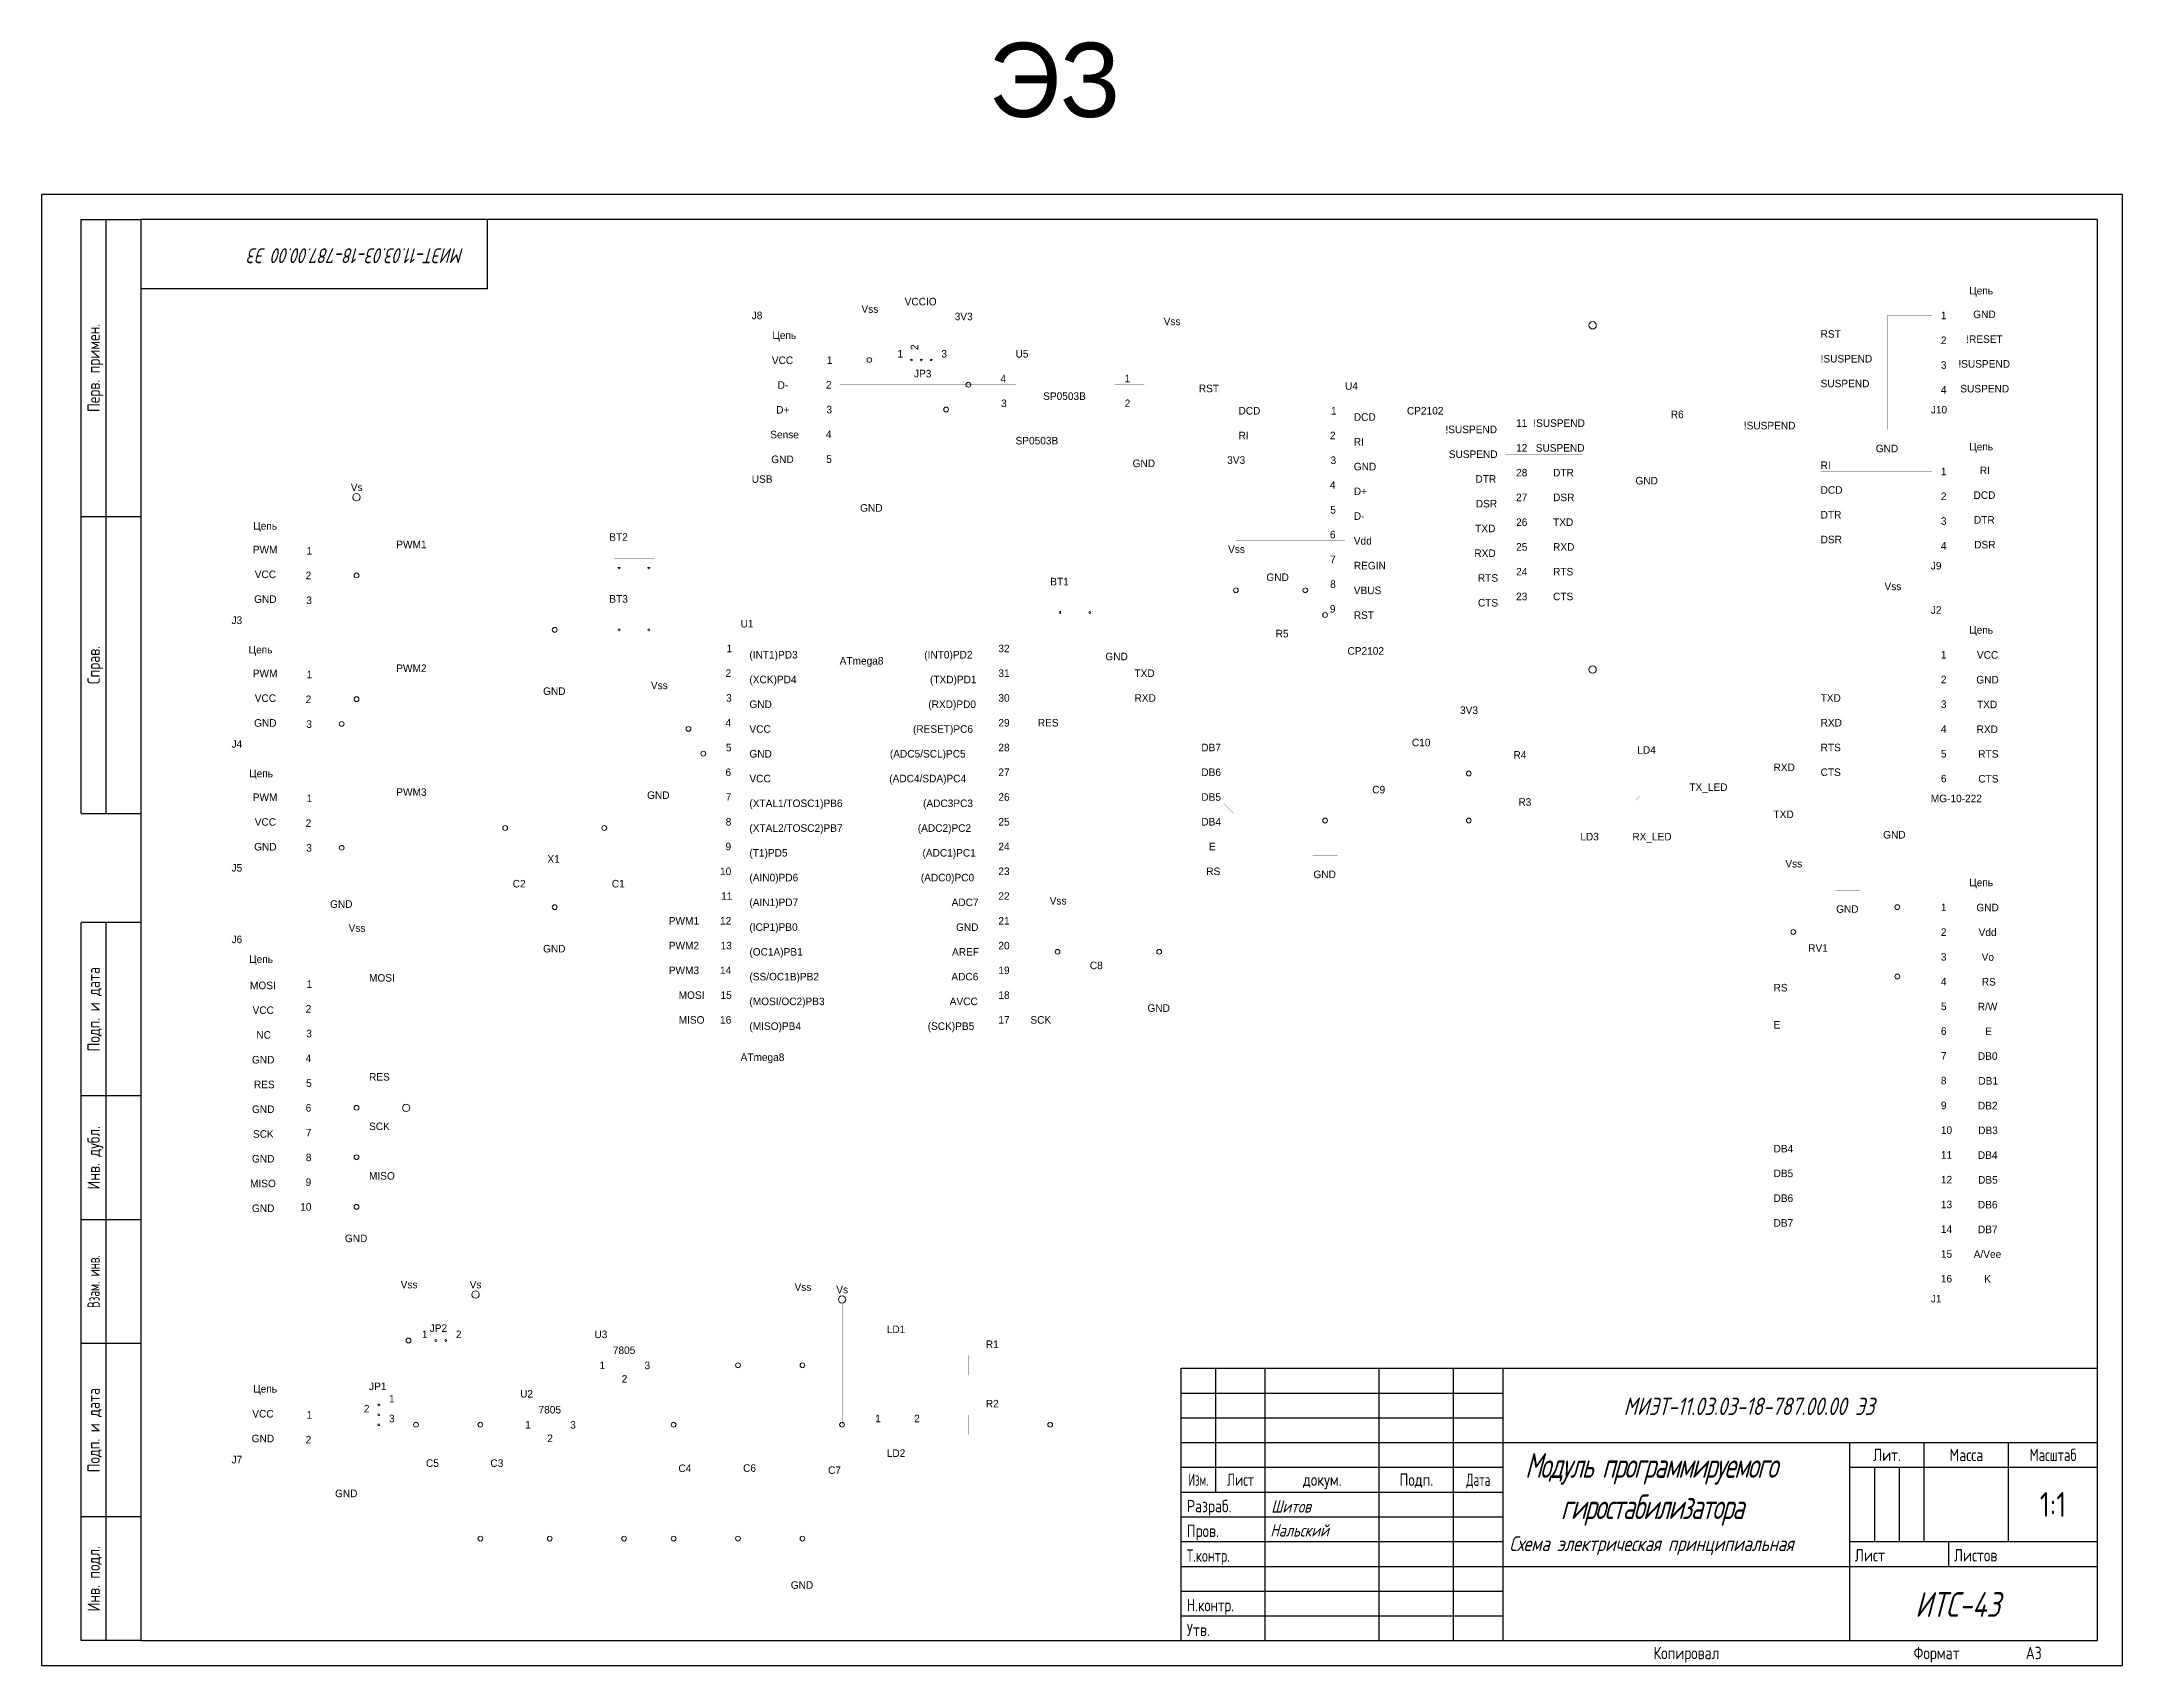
# Model space of a CAD drawing. Header units: millimetres. Extents: x 256 to 1953, y -623 to 369.
# Drawn here: x 523.1 to 943.1, y 40.8 to 368.7 of the extents above; entities that cross this region are included whole.
import ezdxf
from ezdxf.enums import TextEntityAlignment as Align

# ---------------------------------------------------------------- set-up
doc = ezdxf.new("R2010")
doc.units = ezdxf.units.MM
doc.layers.add('текст', color=7, linetype='Continuous', lineweight=30)
doc.styles.add('ГОСТ 2.304', font='cs_gost2304.shx')
doc.styles.add('стиль1', font='romans.shx', dxfattribs={"width": 0.75, "oblique": 15, "height": 3.5})

msp = doc.modelspace()

# ---------------------------------------------------------------- texts
at = {"lineweight": 15}
for s, p in [('Vss', (688.607, 313.927)), ('VCCIO', (697.329, 315.427)), ('Цепь', (912.215, 317.637)), ('J8', (666.461, 312.641)), ('3V3', (707.437, 312.427)), ('Vss', (749.607, 311.427)), ('1', (906.493, 312.617)), ('GND', (913.024, 312.847)), ('Цепь', (670.625, 308.637)), ('RST', (882.215, 308.887)), ('2', (906.493, 307.617)), ('!RESET', (911.609, 307.847)), ('VCC', (670.526, 303.577)), ('1', (681.633, 303.617)), ('1', (695.879, 304.887)), ('JP3', (699.215, 300.887)), ('3', (704.747, 304.887)), ('U5', (719.715, 304.887)), ('!SUSPEND', (882.215, 303.887)), ('3', (906.493, 302.617)), ('!SUSPEND', (910.032, 302.847)), ('D-', (671.683, 298.577)), ('2', (681.422, 298.617)), ('4', (716.667, 299.887)), ('1', (741.747, 299.887)), ('RST', (756.715, 297.887)), ('U4', (786.215, 298.387)), ('SUSPEND', (882.215, 298.887)), ('4', (906.493, 297.617)), ('SUSPEND', (910.413, 297.847)), ('D+', (671.395, 293.577)), ('3', (681.549, 293.617)), ('3', (716.794, 294.887)), ('SP0503B', (725.293, 296.331)), ('2', (741.747, 294.887)), ('DCD', (764.715, 293.387)), ('1', (783.379, 293.387)), ('CP2102', (798.715, 293.387)), ('R6', (851.961, 292.641)), ('J10', (904.461, 293.593)), ('Sense', (670.202, 288.577)), ('4', (681.422, 288.617)), ('RI', (764.715, 288.387)), ('2', (783.167, 288.387)), ('DCD', (787.993, 292.117)), ('!SUSPEND', (806.481, 289.617)), ('11', (820.747, 290.887)), ('!SUSPEND', (824.215, 290.887)), ('!SUSPEND', (866.715, 290.387)), ('SP0503B', (719.715, 287.347)), ('RI', (787.993, 287.117)), ('SUSPEND', (807.159, 284.617)), ('12', (820.747, 285.887)), ('SUSPEND', (824.715, 285.887)), ('GND', (893.344, 285.767)), ('Цепь', (912.215, 286.137)), ('GND', (670.405, 283.577)), ('5', (681.506, 283.617)), ('GND', (743.345, 282.767)), ('3V3', (762.437, 283.427)), ('3', (783.294, 283.387)), ('GND', (787.993, 282.117)), ('28', (820.747, 280.887)), ('DTR', (828.215, 280.887)), ('RI', (882.215, 282.387)), ('1', (906.493, 281.117)), ('RI', (914.346, 281.347)), ('Vs', (585.531, 277.928)), ('USB', (666.461, 279.593)), ('4', (783.167, 278.387)), ('D+', (787.993, 277.117)), ('DTR', (812.535, 279.617)), ('27', (820.747, 275.887)), ('DSR', (828.215, 275.887)), ('GND', (844.845, 279.267)), ('DCD', (882.215, 277.387)), ('2', (906.493, 276.117)), ('DCD', (913.086, 276.347)), ('GND', (688.345, 273.767)), ('5', (783.252, 273.387)), ('D-', (787.993, 272.117)), ('DSR', (812.619, 274.617)), ('DTR', (882.215, 272.387)), ('Цепь', (565.851, 270.138)), ('BT2', (637.716, 267.887)), ('6', (783.167, 268.387)), ('TXD', (812.492, 269.617)), ('26', (820.747, 270.887)), ('TXD', (828.215, 270.887)), ('DSR', (882.215, 267.387)), ('3', (906.493, 271.117)), ('DTR', (913.161, 271.347)), ('PWM', (565.747, 265.348)), ('1', (576.634, 265.118)), ('PWM1', (594.716, 266.387)), ('Vss', (762.607, 265.427)), ('7', (783.209, 263.387)), ('Vdd', (787.993, 267.117)), ('RXD', (812.323, 264.617)), ('25', (820.747, 265.887)), ('RXD', (828.215, 265.887)), ('4', (906.493, 266.117)), ('DSR', (913.225, 266.347)), ('VCC', (566.146, 260.348)), ('2', (576.422, 260.118)), ('BT1', (726.715, 258.887)), ('GND', (770.345, 259.767)), ('REGIN', (787.993, 262.117)), ('RTS', (813.043, 259.617)), ('24', (820.747, 260.887)), ('RTS', (828.215, 260.887)), ('J9', (904.461, 262.093)), ('GND', (566.025, 255.348)), ('3', (576.549, 255.118)), ('BT3', (637.716, 255.387)), ('8', (783.209, 258.387)), ('VBUS', (787.993, 257.117)), ('23', (820.747, 255.887)), ('CTS', (828.215, 255.887)), ('Vss', (895.106, 257.927)), ('J3', (561.462, 251.094)), ('9', (783.167, 253.387)), ('RST', (787.993, 252.117)), ('CTS', (813.043, 254.617)), ('J2', (904.461, 253.141)), ('U1', (664.216, 250.388)), ('R5', (772.215, 248.387)), ('Цепь', (912.215, 249.137)), ('Цепь', (564.906, 245.138)), ('1', (661.38, 245.388)), ('(INT1)PD3', (665.994, 244.118)), ('ATmega8', (684.216, 242.888)), ('(INT0)PD2', (701.285, 244.118)), ('32', (716.248, 245.388)), ('GND', (737.845, 243.767)), ('CP2102', (786.715, 244.887)), ('1', (906.493, 244.117)), ('VCC', (913.765, 244.077)), ('PWM', (565.747, 240.348)), ('1', (576.634, 240.118)), ('PWM2', (594.716, 241.388)), ('Vss', (646.107, 237.928)), ('2', (661.168, 240.388)), ('(XCK)PD4', (665.994, 239.118)), ('(TXD)PD1', (702.441, 239.118)), ('31', (716.248, 240.388)), ('TXD', (743.715, 240.388)), ('2', (906.493, 239.117)), ('GND', (913.644, 239.077)), ('VCC', (566.146, 235.348)), ('2', (576.422, 235.118)), ('GND', (624.345, 236.767)), ('3', (661.295, 235.388)), ('GND', (665.994, 234.118)), ('(RXD)PD0', (702.103, 234.118)), ('30', (716.248, 235.388)), ('RXD', (743.715, 235.388)), ('TXD', (882.215, 235.387)), ('3', (906.493, 234.117)), ('TXD', (913.771, 234.077)), ('GND', (566.025, 230.348)), ('3', (576.549, 230.118)), ('4', (661.168, 230.388)), ('29', (716.248, 230.388)), ('RES', (724.215, 230.388)), ('3V3', (809.437, 232.927)), ('RXD', (882.215, 230.387)), ('J4', (561.462, 226.094)), ('5', (661.253, 225.388)), ('VCC', (665.994, 229.118)), ('(RESET)PC6', (699.01, 229.118)), ('28', (716.248, 225.388)), ('DB7', (757.215, 225.388)), ('C10', (799.715, 226.387)), ('RTS', (882.215, 225.387)), ('4', (906.493, 229.117)), ('RXD', (913.706, 229.077)), ('GND', (665.994, 224.118)), ('(ADC5/SCL)PC5', (694.348, 224.118)), ('R4', (820.215, 223.887)), ('LD4', (845.215, 224.887)), ('RXD', (872.715, 221.387)), ('5', (906.493, 224.117)), ('RTS', (914.041, 224.077)), ('Цепь', (565.025, 220.138)), ('6', (661.168, 220.388)), ('VCC', (665.994, 219.118)), ('(ADC4/SDA)PC4', (694.223, 219.118)), ('27', (716.248, 220.388)), ('DB6', (757.215, 220.388)), ('C9', (791.715, 216.887)), ('TX_LED', (855.715, 217.387)), ('CTS', (882.215, 220.387)), ('6', (906.493, 219.117)), ('CTS', (914.041, 219.077)), ('PWM', (565.747, 215.348)), ('1', (576.634, 215.118)), ('PWM3', (594.716, 216.388)), ('GND', (645.345, 215.768)), ('7', (661.21, 215.388)), ('(XTAL1/TOSC1)PB6', (665.994, 214.118)), ('(ADC3PC3', (701.044, 214.118)), ('26', (716.248, 215.388)), ('DB5', (757.215, 215.388)), ('R3', (821.215, 214.387)), ('MG-10-222', (904.461, 215.093)), ('VCC', (566.146, 210.348)), ('2', (576.422, 210.118)), ('8', (661.21, 210.388)), ('(XTAL2/TOSC2)PB7', (665.994, 209.118)), ('(ADC2)PC2', (699.984, 209.118)), ('25', (716.248, 210.388)), ('DB4', (757.215, 210.388)), ('TXD', (872.715, 211.887)), ('GND', (566.025, 205.348)), ('3', (576.549, 205.118)), ('9', (661.168, 205.388)), ('24', (716.248, 205.388)), ('E', (758.715, 205.388)), ('LD3', (833.715, 207.387)), ('RX_LED', (844.215, 207.387)), ('GND', (894.844, 207.767)), ('J5', (561.462, 201.094)), ('X1', (625.216, 202.887)), ('10', (660.067, 200.388)), ('(T1)PD5', (665.994, 204.118)), ('(ADC1)PC1', (700.937, 204.118)), ('23', (716.248, 200.388)), ('RS', (758.215, 200.388)), ('Vss', (875.106, 201.927)), ('C2', (618.216, 197.887)), ('C1', (638.216, 197.887)), ('(AIN0)PD6', (665.994, 199.118)), ('(ADC0)PC0', (700.593, 199.118)), ('GND', (779.845, 199.767)), ('Цепь', (912.215, 198.137)), ('GND', (581.345, 193.768)), ('11', (660.279, 195.388)), ('(AIN1)PD7', (665.994, 194.118)), ('ADC7', (706.808, 194.118)), ('22', (716.248, 195.388)), ('Vss', (726.607, 194.427)), ('GND', (885.344, 192.767)), ('1', (906.493, 193.117)), ('GND', (913.644, 193.077)), ('Vss', (585.107, 188.927)), ('PWM1', (649.716, 190.388)), ('12', (660.067, 190.388)), ('(ICP1)PB0', (665.994, 189.118)), ('GND', (707.697, 189.118)), ('21', (716.248, 190.388)), ('2', (906.493, 188.117)), ('Vdd', (914.107, 188.077)), ('J6', (561.462, 186.641)), ('GND', (624.345, 184.768)), ('PWM2', (649.716, 185.388)), ('13', (660.194, 185.388)), ('(OC1A)PB1', (665.994, 184.118)), ('AREF', (706.892, 184.118)), ('20', (716.248, 185.388)), ('RV1', (879.715, 184.887)), ('Цепь', (565.025, 182.637)), ('PWM3', (649.716, 180.388)), ('14', (660.067, 180.388)), ('(SS/OC1B)PB2', (665.994, 179.118)), ('ADC6', (706.765, 179.118)), ('19', (716.248, 180.388)), ('C8', (734.715, 181.387)), ('3', (906.493, 183.117)), ('Vo', (914.724, 183.077)), ('MOSI', (565.188, 177.347)), ('1', (576.633, 177.617)), ('MOSI', (589.216, 178.887)), ('MOSI', (651.716, 175.388)), ('15', (660.152, 175.388)), ('18', (716.248, 175.388)), ('RS', (872.715, 176.887)), ('4', (906.493, 178.117)), ('RS', (914.742, 178.077)), ('VCC', (565.706, 172.347)), ('2', (576.422, 172.617)), ('(MOSI/OC2)PB3', (665.994, 174.118)), ('AVCC', (706.427, 174.118)), ('GND', (746.345, 172.767)), ('5', (906.493, 173.117)), ('R/W', (913.928, 173.077)), ('NC', (566.472, 167.347)), ('3', (576.549, 167.617)), ('MISO', (651.716, 170.387)), ('16', (660.067, 170.388)), ('(MISO)PB4', (665.994, 169.118)), ('(SCK)PB5', (701.981, 169.118)), ('17', (716.248, 170.388)), ('SCK', (722.715, 170.388)), ('E', (872.715, 169.387)), ('6', (906.493, 168.117)), ('E', (915.41, 168.077)), ('GND', (565.585, 162.347)), ('4', (576.422, 162.617)), ('ATmega8', (664.216, 162.848)), ('7', (906.493, 163.117)), ('DB0', (913.96, 163.077)), ('RES', (589.216, 158.887)), ('8', (906.493, 158.117)), ('DB1', (914.059, 158.077)), ('RES', (565.982, 157.347)), ('5', (576.506, 157.617)), ('GND', (565.585, 152.347)), ('6', (576.422, 152.617)), ('9', (906.493, 153.117)), ('DB2', (913.968, 153.077)), ('SCK', (565.785, 147.347)), ('7', (576.464, 147.617)), ('SCK', (589.216, 148.887)), ('10', (906.493, 148.117)), ('DB3', (914.013, 148.077)), ('GND', (565.585, 142.347)), ('8', (576.464, 142.617)), ('DB4', (872.715, 144.387)), ('11', (906.493, 143.117)), ('DB4', (913.958, 143.077)), ('MISO', (565.202, 137.347)), ('9', (576.422, 137.617)), ('MISO', (589.216, 138.887)), ('DB5', (872.715, 139.387)), ('12', (906.493, 138.117)), ('DB5', (913.996, 138.077)), ('DB6', (872.715, 134.387)), ('13', (906.493, 133.117)), ('DB6', (913.962, 133.077)), ('GND', (565.585, 132.347)), ('10', (575.321, 132.617)), ('DB7', (872.715, 129.387)), ('GND', (584.345, 126.267)), ('14', (906.493, 128.117)), ('DB7', (913.972, 128.077)), ('15', (906.493, 123.117)), ('A/Vee', (913.124, 123.077)), ('Vss', (595.607, 116.928)), ('Vs', (609.53, 116.928)), ('Vss', (675.107, 116.428)), ('16', (906.493, 118.117)), ('K', (915.248, 118.077)), ('Vs', (683.53, 115.928)), ('J1', (904.461, 114.093)), ('JP2', (601.462, 108.142)), ('LD1', (693.716, 107.888)), ('1', (599.879, 106.888)), ('2', (606.748, 106.888)), ('U3', (634.716, 106.888)), ('7805', (638.43, 103.666)), ('R1', (713.716, 104.888)), ('1', (635.724, 100.618)), ('3', (644.819, 100.618)), ('Цепь', (565.838, 95.888)), ('JP1', (589.216, 96.388)), ('2', (640.208, 97.896)), ('2', (588.168, 91.888)), ('1', (593.248, 93.888)), ('U2', (619.716, 94.888)), ('7805', (623.43, 91.666)), ('R2', (713.716, 92.888)), ('VCC', (565.646, 90.847)), ('1', (576.633, 90.618)), ('3', (593.248, 89.888)), ('1', (620.724, 88.618)), ('3', (629.819, 88.618)), ('1', (691.379, 89.888)), ('2', (699.248, 89.888)), ('GND', (565.525, 85.847)), ('2', (576.422, 85.618)), ('2', (625.208, 85.896)), ('LD2', (693.716, 82.888)), ('J7', (561.462, 81.594)), ('C5', (600.716, 80.888)), ('C3', (613.716, 80.888)), ('C4', (651.673, 79.845)), ('C6', (664.716, 79.888)), ('C7', (681.874, 79.466)), ('GND', (582.345, 74.767)), ('GND', (674.345, 56.267))]:
    msp.add_text(s, height=1.524, dxfattribs=at).set_placement(p)
msp.add_text('2', height=1.524, rotation=90, dxfattribs=at).set_placement((700.081, 306.411))
at = {"insert": (714.298, 368.463), "char_height": 15, "attachment_point": 1}
msp.add_mtext_dynamic_manual_height_columns('ЭЗ', width=72.90888, gutter_width=12.5, heights=[0], dxfattribs=at)
at = {"insert": (608.373, 323.956), "char_height": 3, "attachment_point": 1, "rotation": 180, "style": 'стиль1'}
msp.add_mtext_dynamic_manual_height_columns('МИЭТ-11.03.03-18-787.00.00 ЭЗ', width=79.64381, gutter_width=12.5, heights=[0], dxfattribs=at)
at = {"attachment_point": 1, "style": 'стиль1'}
for s, width, heights, insert, char_height in [('МИЭТ-11.03.03-18-787.00.00 ЭЗ', 79.64381, [0], (842.462, 94.868), 3.5), ('\\pi0.72048;{\\W0.65;\\T0.9;Модуль программируемого \\P\\pi7.9556;гиростабилизатора}', 61.92726, [0], (821.831, 83.667), 5), ('\\pi0.19691;Схема электрическая принципиальная', 68.02404, [0], (819.186, 66.879), 3), ('ИТС-43', 25.93619, [6.625], (901.27, 55.598), 5)]:
    msp.add_mtext_dynamic_manual_height_columns(s, width=width, gutter_width=12.5, heights=heights, dxfattribs=dict(at, insert=insert, char_height=char_height))
at = {"layer": 'текст', "style": 'стиль1', "oblique": 15, "width": 0.75}
for s, p in [('Шитов', (771.32, 71.651)), ('Нальский', (771.126, 66.817))]:
    msp.add_text(s, height=2.5, dxfattribs=at).set_placement(p)

# ---------------------------------------------------------------- blocks, each defined once
blk = doc.blocks.new('ЭЗ')
for p, q in [((532.04, -113), (532.04, 7)), ((532.04, 7), (544.04, 7)), ((537.04, -113), (537.04, 7)), ((544.04, 7), (544.04, -113)), ((544.04, 7), (544.04, -7)), ((614.04, 7), (544.04, 7)), ((614.04, -7), (614.04, 7)), ((614.04, -7), (544.04, -7)), ((532.04, -53), (544.04, -53)), ((532.04, -113), (544.04, -113)), ((532.04, -280), (532.04, -135)), ((544.04, -135), (532.04, -135)), ((537.04, -280), (537.04, -135)), ((544.04, -135), (544.04, -280)), ((544.04, -170), (532.04, -170)), ((544.04, -195), (532.04, -195)), ((544.04, -220), (532.04, -220)), ((754.04, -225), (939.04, -225)), ((754.04, -280), (754.04, -225)), ((761.04, -250), (761.04, -225)), ((771.04, -280), (771.04, -225)), ((794.04, -280), (794.04, -225)), ((809.04, -280), (809.04, -225)), ((819.04, -280), (819.04, -225)), ((939.04, -280), (939.04, -225)), ((754.04, -230), (819.04, -230)), ((754.04, -235), (819.04, -235)), ((754.04, -240), (819.04, -240)), ((819.04, -240), (939.04, -240)), ((889.04, -280), (889.04, -240)), ((904.04, -260), (904.04, -240)), ((921.04, -260), (921.04, -240)), ((754.04, -245), (819.04, -245)), ((889.04, -245), (939.04, -245)), ((894.04, -260), (894.04, -245)), ((899.04, -260), (899.04, -245)), ((754.04, -250), (819.04, -250)), ((544.04, -255), (532.04, -255)), ((754.04, -255), (819.04, -255)), ((754.04, -260), (819.04, -260)), ((889.04, -260), (939.04, -260)), ((909.04, -265), (909.04, -260)), ((754.04, -265), (819.04, -265)), ((819.04, -265), (939.04, -265)), ((754.04, -270), (819.04, -270)), ((754.04, -275), (819.04, -275)), ((544.04, -280), (532.04, -280)), ((754.04, -280), (939.04, -280))]:
    blk.add_line(p, q)
for points in [[(524.04, -285), (944.04, -285), (944.04, 12), (524.04, 12), (524.04, -285)], [(544.04, -280), (939.04, -280), (939.04, 7), (544.04, 7), (544.04, -280)]]:
    blk.add_lwpolyline(points)
at = {"style": 'ГОСТ 2.304'}
for s, p in [('Перв. примен.', (534.54, -23)), ('Справ.', (534.54, -83)), ('Подп. и дата', (534.54, -152.5)), ('Инв. дубл.', (534.54, -182.5)), ('Подп. и дата', (534.54, -237.5)), ('Инв. подл.', (534.54, -267.5))]:
    blk.add_text(s, height=2.5, rotation=90, dxfattribs=at).set_placement(p, align=Align.MIDDLE_CENTER)
at = {"style": 'ГОСТ 2.304', "width": 0.8}
blk.add_text('Взам. инв.', height=2.5, rotation=90, dxfattribs=at).set_placement((534.54, -207.5), align=Align.MIDDLE_CENTER)
at = {"style": 'ГОСТ 2.304'}
for s, height, p in [('Лит.', 2.5, (896.54, -242.5)), ('Масса', 2.5, (912.54, -242.5)), ('докум.', 2.5, (782.54, -247.5)), ('Подп.', 2.5, (801.54, -247.5)), ('1:1', 5, (930.04, -252.5))]:
    blk.add_text(s, height=height, dxfattribs=at).set_placement(p, align=Align.MIDDLE_CENTER)
for s, width, p in [('Масштаб', 0.91954, (930.04, -242.5)), ('Изм.', 0.75, (757.54, -247.5)), ('Лист', 0.9, (766.04, -247.5)), ('Дата', 0.8, (814.04, -247.5))]:
    blk.add_text(s, height=2.5, dxfattribs=dict(at, width=width)).set_placement(p, align=Align.MIDDLE_CENTER)
for s, p in [('Разраб.', (755.2, -254.08)), ('Пров.', (755.2, -259.08)), ('Лист', (890.04, -264)), ('Листов', (910.04, -264)), ('Утв.', (755.2, -279.08)), ('A3', (924.54, -283.75))]:
    blk.add_text(s, height=2.5, dxfattribs=at).set_placement(p)
for s, width, p in [('Т.контр.', 0.9, (755.2, -264.08)), ('Н.контр.', 0.95, (755.2, -274.08))]:
    blk.add_text(s, height=2.5, dxfattribs=dict(at, width=width)).set_placement(p)
for s, p in [('Копировал', (856.04, -283.75)), ('Формат', (906.54, -283.75))]:
    blk.add_text(s, height=2.5, dxfattribs=at).set_placement(p, align=Align.CENTER)

# ---------------------------------------------------------------- linework, layer by layer
at = {"lineweight": 15, "const_width": 0.001}
for points in [[(904.713, 320.879), (922.173, 320.879), (922.173, 295.922), (904.713, 295.922), (904.713, 320.879)], [(909.715, 320.879), (909.715, 295.879)], [(904.715, 315.879), (922.215, 315.879)], [(666.715, 311.877), (684.172, 311.877), (684.172, 281.921), (666.715, 281.921), (666.715, 311.877)], [(679.215, 311.879), (679.215, 281.879)], [(686.715, 304.379), (690.215, 304.379), (690.215, 310.879)], [(690.215, 313.419), (689.453, 311.895)], [(689.453, 311.895), (690.977, 311.895)], [(690.215, 313.419), (690.977, 311.895)], [(690.215, 310.879), (690.215, 311.895)], [(699.445, 314.919), (701.985, 314.919)], [(700.715, 312.379), (700.715, 314.919)], [(700.715, 312.379), (700.715, 307.879), (700.715, 307.879)], [(707.945, 311.919), (710.485, 311.919)], [(709.215, 309.379), (709.215, 311.919)], [(751.215, 310.919), (750.453, 309.395)], [(751.215, 310.919), (751.977, 309.395)], [(836.215, 311.379), (762.715, 311.379), (762.715, 287.879)], [(836.215, 274.879), (836.215, 311.379), (880.215, 311.379), (880.215, 266.379)], [(902.215, 313.379), (895.715, 313.379), (895.715, 292.879)], [(904.715, 313.379), (902.215, 313.379)], [(904.715, 310.879), (922.215, 310.879)], [(684.215, 306.879), (666.715, 306.879)], [(700.715, 304.379), (700.715, 307.879)], [(706.215, 304.379), (709.215, 304.379), (709.215, 309.379)], [(742.215, 294.379), (751.215, 294.379), (751.215, 308.379)], [(750.453, 309.395), (751.977, 309.395)], [(751.215, 308.379), (751.215, 309.395)], [(880.215, 310.379), (882.215, 308.379)], [(902.215, 308.379), (882.215, 308.379), (882.215, 308.379)], [(904.715, 308.379), (902.215, 308.379)], [(684.215, 304.379), (686.715, 304.379)], [(695.215, 304.379), (690.215, 304.379)], [(698.715, 304.379), (695.215, 304.379)], [(697.715, 304.379), (697.715, 305.379), (703.715, 305.379), (703.715, 303.379), (697.715, 303.379), (697.715, 304.379)], [(702.715, 304.379), (706.215, 304.379)], [(719.715, 304.378), (739.671, 304.378), (739.671, 289.42), (719.715, 289.42), (719.715, 304.378)], [(880.215, 305.379), (882.215, 303.379)], [(902.215, 303.379), (882.215, 303.379), (882.215, 303.379)], [(904.715, 303.379), (902.215, 303.379)], [(904.715, 305.879), (922.215, 305.879)], [(684.215, 301.879), (666.715, 301.879)], [(684.215, 299.379), (686.715, 299.379)], [(686.715, 299.379), (710.215, 299.379), (717.215, 299.379), (717.215, 299.379)], [(710.215, 299.379), (710.215, 277.879), (783.715, 277.879)], [(719.715, 299.379), (717.215, 299.379)], [(739.715, 299.379), (742.215, 299.379)], [(742.215, 299.379), (745.715, 299.379), (745.715, 289.879)], [(760.715, 297.379), (762.715, 299.379)], [(880.215, 300.379), (882.215, 298.379)], [(902.215, 298.379), (882.215, 298.379)], [(904.715, 298.379), (902.215, 298.379)], [(904.715, 300.879), (922.215, 300.879)], [(684.215, 296.879), (666.715, 296.879)], [(684.215, 294.379), (686.715, 294.379)], [(717.215, 294.379), (705.715, 294.379), (686.715, 294.379), (686.715, 294.379)], [(705.715, 294.379), (705.715, 272.879), (783.715, 272.879), (783.715, 272.879)], [(719.715, 294.379), (717.215, 294.379)], [(739.715, 294.379), (742.215, 294.379)], [(760.715, 297.379), (760.715, 297.379), (756.715, 297.379), (756.715, 246.379), (782.215, 246.379), (782.215, 252.879)], [(762.715, 294.879), (764.715, 292.879)], [(786.216, 297.877), (818.671, 297.877), (818.671, 247.92), (786.216, 247.92), (786.216, 297.877)], [(684.215, 291.879), (666.715, 291.879)], [(745.715, 289.879), (745.715, 287.339)], [(762.715, 289.879), (764.715, 287.879)], [(764.715, 292.879), (783.715, 292.879), (783.715, 292.879)], [(786.215, 292.879), (783.715, 292.879)], [(818.715, 290.379), (821.215, 290.379)], [(821.215, 290.379), (834.215, 290.379), (834.215, 290.379)], [(834.215, 290.379), (836.215, 292.379)], [(847.215, 286.379), (847.215, 289.879), (849.715, 289.879)], [(852.215, 289.879), (849.715, 289.879)], [(852.215, 287.879), (852.215, 291.879), (862.215, 291.879), (862.215, 287.879), (852.215, 287.879)], [(862.215, 289.879), (864.715, 289.879)], [(864.715, 289.879), (878.215, 289.879)], [(878.215, 289.879), (880.215, 291.879)], [(893.175, 290.339), (898.255, 290.339)], [(895.715, 292.879), (895.715, 290.339)], [(684.215, 286.879), (666.715, 286.879)], [(684.215, 289.379), (686.715, 289.379)], [(743.175, 287.339), (748.255, 287.339)], [(743.937, 286.577), (747.493, 286.577)], [(744.699, 285.815), (746.731, 285.815)], [(783.715, 287.879), (764.715, 287.879), (764.715, 287.879)], [(786.215, 287.879), (783.715, 287.879)], [(834.215, 285.379), (836.215, 287.379)], [(847.215, 286.379), (847.215, 283.839)], [(893.937, 289.577), (897.493, 289.577)], [(894.699, 288.815), (896.731, 288.815)], [(895.461, 288.053), (895.969, 288.053)], [(904.713, 289.378), (922.173, 289.378), (922.173, 264.421), (904.713, 264.421), (904.713, 289.378)], [(909.715, 289.379), (909.715, 264.379)], [(684.215, 284.379), (686.715, 284.379)], [(686.715, 284.379), (690.715, 284.379), (690.715, 280.879)], [(745.461, 285.053), (745.969, 285.053)], [(762.945, 282.919), (765.485, 282.919)], [(764.215, 280.379), (764.215, 282.919)], [(772.715, 266.879), (772.715, 282.879), (772.715, 282.879), (783.715, 282.879)], [(786.215, 282.879), (783.715, 282.879)], [(818.715, 285.379), (821.215, 285.379)], [(821.215, 285.379), (834.215, 285.379), (834.215, 285.379)], [(834.215, 280.379), (836.215, 282.379)], [(844.675, 283.839), (849.755, 283.839)], [(845.437, 283.077), (848.993, 283.077)], [(846.199, 282.315), (848.231, 282.315)], [(846.961, 281.553), (847.469, 281.553)], [(880.215, 283.879), (882.215, 281.879)], [(882.215, 281.879), (902.215, 281.879), (902.215, 281.879)], [(904.715, 281.879), (902.215, 281.879)], [(904.715, 284.379), (922.215, 284.379)], [(688.175, 278.339), (693.255, 278.339)], [(688.937, 277.577), (692.493, 277.577)], [(690.715, 280.879), (690.715, 278.339)], [(764.215, 280.379), (764.215, 267.879), (783.715, 267.879), (783.715, 267.879)], [(786.215, 277.879), (783.715, 277.879)], [(818.715, 280.379), (821.215, 280.379)], [(821.215, 280.379), (834.215, 280.379), (834.215, 280.379)], [(834.215, 275.379), (836.215, 277.379)], [(880.215, 278.879), (882.215, 276.879)], [(904.715, 279.379), (922.215, 279.379)], [(561.716, 273.377), (579.172, 273.377), (579.172, 253.421), (561.716, 253.421), (561.716, 273.377)], [(574.216, 273.38), (574.216, 253.38)], [(586.716, 274.88), (586.716, 275.896)], [(586.716, 274.88), (586.716, 260.88)], [(689.699, 276.815), (691.731, 276.815)], [(690.461, 276.053), (690.969, 276.053)], [(818.715, 275.379), (821.215, 275.379)], [(821.215, 275.379), (834.215, 275.379), (834.215, 275.379)], [(880.215, 273.879), (882.215, 271.879)], [(882.215, 276.879), (882.215, 276.879), (902.215, 276.879)], [(904.715, 276.879), (902.215, 276.879)], [(904.715, 274.379), (922.215, 274.379)], [(786.215, 272.879), (783.715, 272.879)], [(818.715, 270.379), (821.215, 270.379)], [(821.215, 270.379), (834.215, 270.379), (834.215, 270.379)], [(834.215, 270.379), (836.215, 268.379)], [(836.215, 270.879), (836.215, 241.879), (880.215, 241.879), (880.215, 210.879)], [(880.215, 268.879), (882.215, 266.879)], [(882.215, 271.879), (902.215, 271.879), (902.215, 271.879)], [(904.715, 271.879), (902.215, 271.879)], [(904.715, 269.379), (922.215, 269.379)], [(579.216, 268.38), (561.716, 268.38)], [(579.216, 265.88), (581.716, 265.88)], [(601.716, 265.879), (601.715, 265.88), (581.716, 265.88)], [(601.715, 265.88), (603.715, 263.88)], [(643.716, 190.879), (643.716, 173.879), (603.716, 173.879), (603.716, 266.879)], [(640.716, 264.379), (640.716, 266.379), (644.716, 266.379), (644.716, 264.379)], [(764.215, 264.919), (763.453, 263.395)], [(764.215, 264.919), (764.977, 263.395)], [(772.715, 266.879), (772.715, 264.339)], [(786.215, 267.879), (783.715, 267.879)], [(818.715, 265.379), (821.215, 265.379)], [(821.215, 265.379), (834.215, 265.379), (834.215, 265.379)], [(834.215, 265.379), (836.215, 263.379)], [(902.215, 266.879), (882.215, 266.879)], [(904.715, 266.879), (902.215, 266.879)], [(579.216, 263.38), (561.716, 263.38)], [(579.216, 260.88), (581.716, 260.88)], [(581.716, 260.88), (586.716, 260.88), (586.716, 235.88)], [(636.716, 262.379), (626.716, 262.379), (626.716, 249.879), (626.716, 243.879)], [(639.716, 262.379), (636.716, 262.379)], [(638.716, 264.379), (646.716, 264.379)], [(645.716, 262.379), (648.716, 262.379)], [(661.716, 244.88), (655.716, 244.88), (655.716, 262.379), (648.716, 262.379)], [(763.453, 263.395), (764.977, 263.395)], [(764.215, 262.379), (764.215, 263.395)], [(764.215, 262.379), (764.215, 257.879), (764.215, 252.879), (766.215, 252.879)], [(770.175, 264.339), (775.255, 264.339)], [(770.937, 263.577), (774.493, 263.577)], [(771.699, 262.815), (773.731, 262.815)], [(772.461, 262.053), (772.969, 262.053)], [(783.715, 257.879), (778.215, 257.879), (778.215, 262.879), (783.715, 262.879)], [(786.215, 262.879), (783.715, 262.879)], [(579.216, 258.38), (561.716, 258.38)], [(729.715, 255.379), (729.715, 257.379), (733.715, 257.379), (733.715, 255.379)], [(778.215, 257.879), (764.215, 257.879), (764.215, 257.879)], [(786.215, 257.879), (783.715, 257.879)], [(818.715, 260.379), (821.215, 260.379)], [(821.215, 260.379), (834.215, 260.379), (834.215, 260.379)], [(834.215, 260.379), (836.215, 258.379)], [(896.715, 257.419), (895.953, 255.895)], [(896.715, 257.419), (897.477, 255.895)], [(579.216, 255.88), (581.716, 255.88)], [(581.716, 255.88), (583.716, 255.88), (583.716, 230.88), (581.716, 230.88)], [(640.716, 251.879), (640.716, 253.879), (644.716, 253.879), (644.716, 251.879)], [(716.716, 244.88), (720.715, 244.88), (720.715, 244.88), (720.715, 253.379), (725.715, 253.379)], [(728.715, 253.379), (725.715, 253.379)], [(727.715, 255.379), (735.715, 255.379)], [(734.715, 253.379), (737.715, 253.379)], [(737.715, 253.379), (740.215, 253.379), (740.215, 250.879)], [(768.715, 252.879), (766.215, 252.879)], [(768.715, 250.879), (768.715, 254.879), (778.715, 254.879), (778.715, 250.879), (768.715, 250.879)], [(778.715, 252.879), (781.215, 252.879)], [(781.215, 252.879), (782.215, 252.879), (783.715, 252.879), (783.715, 252.879)], [(786.215, 252.879), (783.715, 252.879)], [(818.715, 255.379), (821.215, 255.379)], [(821.215, 255.379), (834.215, 255.379), (834.215, 255.379)], [(834.215, 255.379), (836.215, 253.379)], [(895.953, 255.895), (897.477, 255.895)], [(896.715, 254.879), (896.715, 255.895)], [(896.715, 254.879), (896.715, 244.879), (902.215, 244.879), (902.215, 244.879)], [(904.713, 252.379), (922.173, 252.379), (922.173, 217.419), (904.713, 217.419), (904.713, 252.379)], [(909.715, 252.379), (909.715, 217.379)], [(561.716, 248.378), (579.172, 248.378), (579.172, 228.422), (561.716, 228.422), (561.716, 248.378)], [(574.216, 248.38), (574.216, 228.38)], [(636.716, 249.879), (626.716, 249.879)], [(639.716, 249.879), (636.716, 249.879)], [(638.716, 251.879), (646.716, 251.879)], [(645.716, 249.879), (648.716, 249.879)], [(661.716, 239.88), (653.216, 239.88), (653.216, 249.879), (648.716, 249.879)], [(664.215, 249.878), (714.172, 249.878), (714.172, 164.92), (664.215, 164.92), (664.215, 249.878)], [(737.675, 248.339), (742.755, 248.339)], [(740.215, 250.879), (740.215, 248.339)], [(626.716, 243.879), (626.716, 241.339)], [(664.216, 244.88), (661.716, 244.88)], [(714.216, 244.88), (716.716, 244.88)], [(738.437, 247.577), (741.993, 247.577)], [(739.199, 246.815), (741.231, 246.815)], [(739.961, 246.053), (740.469, 246.053)], [(904.715, 244.879), (902.215, 244.879)], [(904.715, 247.379), (922.215, 247.379)], [(579.216, 243.38), (561.716, 243.38)], [(579.216, 240.88), (581.716, 240.88)], [(581.716, 240.88), (601.715, 240.88), (601.716, 240.879)], [(601.716, 240.879), (603.716, 238.879)], [(624.176, 241.339), (629.256, 241.339)], [(624.938, 240.577), (628.494, 240.577)], [(625.7, 239.815), (627.732, 239.815)], [(664.216, 239.88), (661.716, 239.88)], [(714.216, 239.88), (716.716, 239.88)], [(716.716, 239.88), (749.215, 239.88), (749.215, 239.879)], [(749.215, 239.879), (751.215, 241.879)], [(836.215, 241.879), (751.215, 241.879), (751.215, 233.879)], [(897.215, 214.879), (897.215, 239.879), (902.215, 239.879)], [(904.715, 239.879), (902.215, 239.879)], [(904.715, 242.379), (922.215, 242.379)], [(579.216, 238.38), (561.716, 238.38)], [(579.216, 235.88), (581.716, 235.88)], [(581.716, 210.88), (586.716, 210.88), (586.716, 235.88), (581.716, 235.88)], [(626.462, 239.053), (626.97, 239.053)], [(647.716, 237.42), (646.954, 235.896)], [(646.954, 235.896), (648.478, 235.896)], [(647.716, 237.42), (648.478, 235.896)], [(647.716, 234.88), (647.716, 235.896)], [(749.215, 234.879), (751.215, 236.879)], [(880.215, 236.879), (882.215, 234.879)], [(904.715, 237.379), (922.215, 237.379)], [(579.216, 233.38), (561.716, 233.38)], [(647.716, 234.88), (647.716, 229.88), (653.716, 229.88)], [(661.716, 234.88), (656.716, 234.88), (656.716, 224.88), (661.716, 224.88)], [(664.216, 234.88), (661.716, 234.88)], [(714.216, 234.88), (716.716, 234.88)], [(716.716, 234.88), (749.215, 234.88), (749.215, 234.879)], [(809.945, 232.419), (812.485, 232.419)], [(811.215, 229.879), (811.215, 232.419)], [(880.215, 231.879), (882.215, 229.879)], [(882.215, 234.879), (882.215, 234.879), (902.215, 234.879)], [(904.715, 234.879), (902.215, 234.879)], [(904.715, 232.379), (922.215, 232.379)], [(579.216, 230.88), (581.716, 230.88)], [(581.716, 205.88), (583.716, 205.88), (583.716, 230.88)], [(661.716, 219.88), (653.716, 219.88), (653.716, 229.88), (661.716, 229.88)], [(664.216, 229.88), (661.716, 229.88)], [(714.216, 229.88), (716.716, 229.88)], [(732.215, 155.379), (732.215, 155.379), (732.215, 229.879), (732.215, 229.88), (716.716, 229.88)], [(811.215, 229.879), (811.215, 220.879), (811.215, 211.379)], [(853.715, 224.879), (855.715, 226.879), (855.715, 225.879)], [(855.715, 226.879), (854.715, 226.879), (855.715, 225.879)], [(880.215, 226.879), (882.215, 224.879)], [(902.215, 229.879), (882.215, 229.879), (882.215, 229.879)], [(904.715, 229.879), (902.215, 229.879)], [(904.715, 227.379), (922.215, 227.379)], [(561.716, 223.378), (579.172, 223.378), (579.172, 203.422), (561.716, 203.422), (561.716, 223.378)], [(574.216, 223.38), (574.216, 203.38)], [(647.716, 222.88), (647.716, 224.88), (656.716, 224.88)], [(647.716, 222.88), (647.716, 220.34)], [(664.216, 224.88), (661.716, 224.88)], [(714.216, 224.88), (716.716, 224.88)], [(761.715, 224.879), (761.715, 224.88), (716.716, 224.88)], [(761.715, 224.879), (763.715, 222.879)], [(800.715, 216.879), (800.715, 224.879)], [(802.215, 224.879), (802.215, 216.879)], [(804.215, 222.879), (806.215, 222.879)], [(805.215, 223.879), (805.215, 221.879)], [(818.715, 218.879), (818.715, 222.879), (828.715, 222.879), (828.715, 218.879), (818.715, 218.879)], [(851.215, 223.879), (851.215, 217.879), (854.215, 220.879), (851.215, 223.879)], [(854.215, 223.879), (854.215, 217.879)], [(855.715, 223.879), (857.715, 225.879), (856.715, 225.879)], [(857.715, 225.879), (857.715, 224.879), (856.715, 225.879)], [(878.215, 220.879), (880.215, 222.879)], [(882.215, 224.879), (902.215, 224.879), (902.215, 224.879)], [(904.715, 224.879), (902.215, 224.879)], [(645.176, 220.34), (650.256, 220.34)], [(645.938, 219.578), (649.494, 219.578)], [(646.7, 218.816), (648.732, 218.816)], [(664.216, 219.88), (661.716, 219.88)], [(714.216, 219.88), (716.716, 219.88)], [(716.716, 219.88), (761.715, 219.88), (761.715, 219.879)], [(761.715, 219.879), (763.715, 217.879)], [(789.215, 211.379), (782.215, 211.379), (782.215, 220.879), (797.715, 220.879)], [(800.715, 220.879), (797.715, 220.879)], [(800.715, 220.879), (800.215, 220.879)], [(802.215, 220.879), (805.215, 220.879)], [(805.215, 220.879), (811.215, 220.879)], [(816.215, 220.879), (811.215, 220.879)], [(818.715, 220.879), (816.215, 220.879)], [(828.715, 220.879), (831.215, 220.879)], [(831.215, 220.879), (848.715, 220.879)], [(851.215, 220.879), (848.715, 220.879)], [(854.215, 220.879), (856.715, 220.879)], [(878.215, 220.879), (878.215, 220.879), (857.215, 220.879), (857.215, 220.879), (856.715, 220.879)], [(880.215, 221.879), (882.215, 219.879)], [(882.215, 219.879), (902.215, 219.879)], [(904.715, 219.879), (902.215, 219.879)], [(904.715, 222.379), (922.215, 222.379)], [(579.216, 218.38), (561.716, 218.38)], [(579.216, 215.88), (581.716, 215.88)], [(581.716, 215.88), (595.716, 215.88), (595.716, 215.88), (601.715, 215.88), (601.716, 215.879)], [(601.715, 215.88), (603.715, 213.88)], [(661.716, 214.88), (616.716, 214.88), (616.716, 209.88), (621.216, 209.88)], [(647.462, 218.054), (647.97, 218.054)], [(664.216, 214.88), (661.716, 214.88)], [(714.216, 214.88), (716.716, 214.88)], [(716.716, 214.88), (761.715, 214.88), (761.715, 214.879)], [(761.715, 214.879), (763.715, 212.879)], [(792.215, 215.379), (792.215, 207.379)], [(793.715, 207.379), (793.715, 215.379)], [(839.215, 214.379), (839.215, 208.379), (842.215, 211.379), (839.215, 214.379)], [(841.715, 215.379), (843.715, 217.379), (843.715, 216.379)], [(842.215, 214.379), (842.215, 208.379)], [(843.715, 217.379), (842.715, 217.379), (843.715, 216.379)], [(843.715, 214.379), (845.715, 216.379), (844.715, 216.379)], [(845.715, 216.379), (845.715, 215.379), (844.715, 216.379)], [(897.215, 214.879), (897.215, 212.339)], [(579.216, 213.38), (561.716, 213.38)], [(579.216, 210.88), (581.716, 210.88)], [(623.716, 209.88), (623.716, 212.88), (623.716, 206.88)], [(624.716, 213.88), (624.716, 205.88), (628.216, 205.88), (628.216, 213.88), (624.716, 213.88)], [(629.216, 212.88), (629.216, 206.88)], [(782.215, 206.879), (782.215, 211.379)], [(792.215, 211.379), (789.215, 211.379)], [(793.715, 211.379), (796.715, 211.379)], [(793.715, 211.379), (794.215, 211.379)], [(796.715, 211.379), (811.215, 211.379), (816.215, 211.379)], [(818.715, 211.379), (816.215, 211.379)], [(818.715, 209.379), (818.715, 213.379), (828.715, 213.379), (828.715, 209.379), (818.715, 209.379)], [(828.715, 211.379), (831.215, 211.379)], [(831.215, 211.379), (836.715, 211.379)], [(839.215, 211.379), (836.715, 211.379)], [(842.215, 211.379), (844.715, 211.379)], [(844.715, 211.379), (878.215, 211.379)], [(878.215, 211.379), (880.215, 213.379)], [(894.675, 212.339), (899.755, 212.339)], [(895.437, 211.577), (898.993, 211.577)], [(896.199, 210.815), (898.231, 210.815)], [(896.961, 210.053), (897.469, 210.053)], [(579.216, 208.38), (561.716, 208.38)], [(579.216, 205.88), (581.716, 205.88)], [(583.716, 200.88), (583.716, 205.88)], [(616.716, 205.88), (616.716, 209.88)], [(616.716, 202.88), (616.716, 205.88)], [(623.716, 209.88), (621.216, 209.88)], [(629.216, 209.88), (631.716, 209.88)], [(631.716, 209.88), (636.716, 209.88), (661.716, 209.88)], [(636.716, 205.88), (636.716, 209.88)], [(636.716, 202.88), (636.716, 205.88)], [(664.216, 209.88), (661.716, 209.88)], [(714.216, 209.88), (716.716, 209.88)], [(761.715, 209.879), (761.715, 209.88), (716.716, 209.88)], [(761.715, 209.879), (763.715, 207.879)], [(782.215, 206.879), (782.215, 204.339)], [(620.716, 202.88), (612.716, 202.88)], [(616.716, 202.88), (616.716, 203.38)], [(640.716, 202.88), (632.716, 202.88)], [(636.716, 202.88), (636.716, 203.38)], [(664.216, 204.88), (661.716, 204.88)], [(714.216, 204.88), (716.716, 204.88)], [(716.716, 204.88), (761.715, 204.88), (761.715, 204.879)], [(761.715, 204.879), (763.715, 202.879)], [(779.675, 204.339), (784.755, 204.339)], [(780.437, 203.577), (783.993, 203.577)], [(781.199, 202.815), (783.231, 202.815)], [(781.961, 202.053), (782.469, 202.053)], [(887.715, 199.879), (887.715, 201.879), (897.715, 201.879), (897.715, 193.879)], [(581.176, 198.34), (586.256, 198.34)], [(581.938, 197.578), (585.494, 197.578)], [(583.716, 200.88), (583.716, 198.34)], [(612.716, 201.38), (620.716, 201.38)], [(616.716, 201.38), (616.716, 198.38)], [(616.716, 198.38), (616.716, 193.88), (626.716, 193.88), (636.716, 193.88), (636.716, 198.38)], [(632.716, 201.38), (640.716, 201.38)], [(636.716, 201.38), (636.716, 198.38)], [(664.216, 199.88), (661.716, 199.88)], [(714.216, 199.88), (716.716, 199.88)], [(716.716, 199.88), (761.715, 199.88), (761.715, 199.879)], [(761.715, 199.879), (763.715, 197.879)], [(876.715, 201.419), (875.953, 199.895)], [(875.953, 199.895), (877.477, 199.895)], [(876.715, 201.419), (877.477, 199.895)], [(876.715, 198.879), (876.715, 199.895)], [(879.215, 179.879), (876.715, 179.879), (876.715, 188.879), (876.715, 198.879)], [(887.715, 199.879), (887.715, 197.339)], [(904.713, 201.379), (922.173, 201.379), (922.173, 116.421), (904.713, 116.421), (904.713, 201.379)], [(909.715, 201.379), (909.715, 116.379)], [(582.7, 196.816), (584.732, 196.816)], [(583.462, 196.054), (583.97, 196.054)], [(626.716, 191.88), (626.716, 193.88)], [(664.216, 194.88), (661.716, 194.88)], [(714.216, 194.88), (716.716, 194.88)], [(728.215, 193.919), (727.453, 192.395)], [(728.215, 193.919), (728.977, 192.395)], [(885.175, 197.339), (890.255, 197.339)], [(885.937, 196.577), (889.493, 196.577)], [(886.699, 195.815), (888.731, 195.815)], [(887.461, 195.053), (887.969, 195.053)], [(902.215, 193.879), (897.715, 193.879), (897.715, 179.879), (897.715, 173.879), (902.215, 173.879)], [(904.715, 193.879), (902.215, 193.879)], [(904.715, 196.379), (922.215, 196.379)], [(624.176, 189.34), (629.256, 189.34)], [(626.716, 191.88), (626.716, 189.34)], [(643.716, 187.88), (645.716, 189.88)], [(645.716, 189.879), (645.716, 189.88), (661.716, 189.88)], [(664.216, 189.88), (661.716, 189.88)], [(714.216, 189.88), (716.716, 189.88)], [(748.715, 184.879), (748.715, 189.88), (716.716, 189.88)], [(727.453, 192.395), (728.977, 192.395)], [(728.215, 191.379), (728.215, 192.395)], [(728.215, 191.379), (728.215, 184.879)], [(904.715, 191.379), (922.215, 191.379)], [(561.716, 185.879), (579.172, 185.879), (579.172, 130.921), (561.716, 130.921), (561.716, 185.879)], [(574.216, 185.879), (574.216, 130.879)], [(581.716, 173.379), (586.716, 173.379), (586.716, 185.879)], [(586.716, 188.419), (585.954, 186.895)], [(585.954, 186.895), (587.478, 186.895)], [(586.716, 188.419), (587.478, 186.895)], [(586.716, 185.879), (586.716, 186.895)], [(624.938, 188.578), (628.494, 188.578)], [(625.7, 187.816), (627.732, 187.816)], [(626.462, 187.054), (626.97, 187.054)], [(643.716, 182.88), (645.716, 184.88)], [(645.716, 184.879), (645.716, 184.88), (661.716, 184.88)], [(664.216, 184.88), (661.716, 184.88)], [(714.216, 184.88), (716.716, 184.88)], [(716.716, 174.88), (728.215, 174.88), (728.215, 184.879)], [(716.716, 184.88), (724.215, 184.88), (724.215, 184.879), (728.215, 184.879), (735.715, 184.879)], [(738.715, 184.879), (735.715, 184.879)], [(738.715, 188.879), (738.715, 180.879)], [(740.215, 180.879), (740.215, 188.879)], [(740.215, 184.879), (743.215, 184.879)], [(740.215, 184.879), (740.715, 184.879)], [(743.215, 184.879), (748.715, 184.879), (748.715, 179.879)], [(902.215, 188.879), (876.715, 188.879), (876.715, 188.879)], [(886.715, 181.879), (886.715, 185.879)], [(904.715, 188.879), (902.215, 188.879)], [(904.715, 186.379), (922.215, 186.379)], [(579.216, 180.879), (561.716, 180.879)], [(881.715, 177.879), (881.715, 181.879), (891.715, 181.879), (891.715, 177.879), (881.715, 177.879)], [(886.715, 183.879), (891.715, 183.879)], [(891.715, 183.879), (894.215, 183.879)], [(894.215, 183.879), (902.215, 183.879), (902.215, 183.879)], [(904.715, 183.879), (902.215, 183.879)], [(904.715, 181.379), (922.215, 181.379)], [(579.216, 178.379), (581.716, 178.379)], [(581.716, 178.379), (594.716, 178.379), (594.716, 178.379)], [(594.716, 178.379), (596.716, 176.379)], [(596.716, 137.379), (596.716, 153.379), (596.716, 179.379)], [(643.716, 177.88), (645.716, 179.88)], [(645.716, 179.879), (645.716, 179.88), (661.716, 179.88)], [(664.216, 179.88), (661.716, 179.88)], [(714.216, 179.88), (716.716, 179.88)], [(746.175, 177.339), (751.255, 177.339)], [(746.937, 176.577), (750.493, 176.577)], [(748.715, 179.879), (748.715, 177.339)], [(872.715, 176.379), (900.715, 176.379), (900.715, 178.879), (900.715, 178.879), (902.215, 178.879)], [(881.715, 179.879), (879.215, 179.879)], [(891.715, 179.879), (894.215, 179.879)], [(894.215, 179.879), (897.715, 179.879)], [(904.715, 178.879), (902.215, 178.879)], [(579.216, 175.879), (561.716, 175.879)], [(579.216, 173.379), (581.716, 173.379)], [(647.716, 155.379), (647.716, 155.379), (647.716, 174.879), (647.716, 174.88), (661.716, 174.88)], [(664.216, 174.88), (661.716, 174.88)], [(714.216, 174.88), (716.716, 174.88)], [(747.699, 175.815), (749.731, 175.815)], [(748.461, 175.053), (748.969, 175.053)], [(870.715, 174.379), (872.715, 176.379)], [(904.715, 173.879), (902.215, 173.879)], [(904.715, 176.379), (922.215, 176.379)], [(579.216, 170.879), (561.716, 170.879)], [(579.216, 168.379), (581.716, 168.379)], [(651.216, 155.379), (651.216, 169.879), (661.716, 169.879), (661.716, 169.88)], [(664.216, 169.88), (661.716, 169.88)], [(714.216, 169.88), (716.716, 169.88)], [(716.716, 169.88), (728.715, 169.88), (728.715, 155.379)], [(870.715, 166.879), (872.715, 168.879)], [(872.715, 168.879), (902.215, 168.879)], [(904.715, 168.879), (902.215, 168.879)], [(904.715, 171.379), (922.215, 171.379)], [(579.216, 165.879), (561.716, 165.879)], [(904.715, 163.879), (902.215, 163.879)], [(904.715, 166.379), (922.215, 166.379)], [(579.216, 160.879), (561.716, 160.879)], [(579.216, 163.379), (581.716, 163.379)], [(581.716, 163.379), (586.716, 163.379), (586.716, 153.379), (581.716, 153.379)], [(594.716, 158.379), (596.716, 160.379)], [(904.715, 161.379), (922.215, 161.379)], [(579.216, 155.879), (561.716, 155.879)], [(579.216, 158.379), (581.716, 158.379)], [(581.716, 158.379), (594.716, 158.379), (594.716, 158.379)], [(904.715, 158.879), (902.215, 158.879)], [(904.715, 156.379), (922.215, 156.379)], [(579.216, 153.379), (581.716, 153.379)], [(581.716, 143.379), (586.716, 143.379), (586.716, 153.379)], [(596.716, 153.379), (732.715, 153.379)], [(645.716, 153.379), (647.716, 155.379)], [(649.216, 153.379), (651.216, 155.379)], [(726.715, 153.379), (728.715, 155.379)], [(730.215, 153.379), (732.215, 155.379)], [(904.715, 153.879), (902.215, 153.879)], [(904.715, 151.379), (922.215, 151.379)], [(579.216, 150.879), (561.716, 150.879)], [(579.216, 148.379), (581.716, 148.379)], [(581.716, 148.379), (594.716, 148.379), (594.716, 148.379)], [(594.716, 148.379), (596.716, 150.379)], [(904.715, 148.879), (902.215, 148.879)], [(579.216, 145.879), (561.716, 145.879)], [(579.216, 143.379), (581.716, 143.379)], [(581.716, 133.379), (586.716, 133.379), (586.716, 143.379)], [(870.715, 141.879), (872.715, 143.879)], [(872.715, 143.879), (902.215, 143.879)], [(904.715, 143.879), (902.215, 143.879)], [(904.715, 146.379), (922.215, 146.379)], [(579.216, 140.879), (561.716, 140.879)], [(594.716, 138.379), (596.716, 140.379)], [(870.715, 136.879), (872.715, 138.879)], [(902.215, 138.879), (872.715, 138.879)], [(904.715, 138.879), (902.215, 138.879)], [(904.715, 141.379), (922.215, 141.379)], [(579.216, 135.879), (561.716, 135.879)], [(579.216, 138.379), (581.716, 138.379)], [(581.716, 138.379), (594.716, 138.379), (594.716, 138.379)], [(904.715, 136.379), (922.215, 136.379)], [(579.216, 133.379), (581.716, 133.379)], [(584.176, 130.839), (589.256, 130.839)], [(586.716, 133.379), (586.716, 130.839)], [(870.715, 131.879), (872.715, 133.879)], [(902.215, 133.879), (872.715, 133.879)], [(904.715, 133.879), (902.215, 133.879)], [(904.715, 131.379), (922.215, 131.379)], [(584.938, 130.077), (588.494, 130.077)], [(585.7, 129.315), (587.732, 129.315)], [(586.462, 128.553), (586.97, 128.553)], [(870.715, 126.879), (872.715, 128.879)], [(902.215, 128.879), (872.715, 128.879)], [(904.715, 128.879), (902.215, 128.879)], [(904.715, 126.379), (922.215, 126.379)], [(904.715, 123.879), (902.215, 123.879)], [(904.715, 118.879), (902.215, 118.879)], [(904.715, 121.379), (922.215, 121.379)], [(594.716, 93.379), (597.216, 93.379), (597.216, 106.379), (597.216, 113.879)], [(597.216, 116.419), (596.454, 114.895)], [(596.454, 114.895), (597.978, 114.895)], [(597.216, 116.419), (597.978, 114.895)], [(597.216, 113.879), (597.216, 114.895)], [(608.216, 106.379), (610.716, 106.379), (610.716, 113.879)], [(610.716, 113.879), (610.716, 114.895)], [(676.716, 115.919), (675.954, 114.395)], [(675.954, 114.395), (677.478, 114.395)], [(676.716, 115.919), (677.478, 114.395)], [(676.716, 113.379), (676.716, 114.395)], [(684.716, 112.879), (684.716, 113.895)], [(676.716, 101.379), (676.716, 113.379)], [(684.716, 112.879), (684.716, 89.379), (685.716, 89.379)], [(599.216, 106.379), (597.216, 106.379)], [(602.716, 106.379), (599.216, 106.379)], [(601.716, 106.379), (601.716, 107.379), (605.716, 107.379), (605.716, 105.379), (601.716, 105.379), (601.716, 106.379)], [(604.716, 106.379), (608.216, 106.379)], [(634.715, 105.879), (646.673, 105.879), (646.673, 96.42), (634.715, 96.42), (634.715, 105.879)], [(696.715, 105.379), (698.715, 107.379), (698.715, 106.379)], [(698.715, 107.379), (697.715, 107.379), (698.715, 106.379)], [(698.715, 104.379), (700.715, 106.379), (699.715, 106.379)], [(700.715, 106.379), (700.715, 105.379), (699.715, 106.379)], [(631.716, 101.38), (611.716, 101.38), (611.716, 89.38)], [(634.716, 101.38), (631.716, 101.38)], [(646.716, 101.38), (649.716, 101.38)], [(649.716, 101.38), (663.716, 101.38), (663.716, 101.379), (663.716, 81.88)], [(691.715, 101.379), (676.716, 101.379), (663.716, 101.379), (663.716, 101.379)], [(676.716, 81.879), (676.716, 101.379)], [(694.215, 101.379), (691.715, 101.379)], [(694.215, 104.379), (694.215, 98.379), (697.215, 101.379), (694.215, 104.379)], [(697.215, 104.379), (697.215, 98.379)], [(697.215, 101.379), (699.715, 101.379)], [(699.715, 101.379), (707.716, 101.379), (707.716, 101.379)], [(710.216, 101.379), (707.716, 101.379)], [(710.216, 99.379), (710.216, 103.379), (720.216, 103.379), (720.216, 99.379), (710.216, 99.379)], [(720.216, 101.379), (722.716, 101.379)], [(722.716, 101.379), (726.716, 101.379), (726.716, 89.379), (722.716, 89.379)], [(561.716, 98.878), (579.172, 98.878), (579.172, 83.92), (561.716, 83.92), (561.716, 98.878)], [(574.216, 98.879), (574.216, 83.879)], [(579.216, 93.879), (561.716, 93.879)], [(591.216, 94.379), (590.216, 94.379), (590.216, 88.379), (592.216, 88.379), (592.216, 94.379), (591.216, 94.379)], [(591.216, 93.379), (594.716, 93.379)], [(640.716, 93.38), (640.716, 66.38), (625.716, 66.38), (611.716, 66.38), (611.716, 74.38)], [(619.716, 93.879), (631.672, 93.879), (631.672, 84.42), (619.716, 84.42), (619.716, 93.879)], [(640.716, 96.38), (640.716, 93.38)], [(696.716, 93.379), (698.716, 95.379), (698.716, 94.379)], [(698.716, 95.379), (697.716, 95.379), (698.716, 94.379)], [(698.716, 92.379), (700.716, 94.379), (699.716, 94.379)], [(700.716, 94.379), (700.716, 93.379), (699.716, 94.379)], [(579.216, 88.879), (561.716, 88.879)], [(579.216, 91.379), (581.716, 91.379)], [(581.716, 91.379), (587.716, 91.379)], [(591.216, 91.379), (587.716, 91.379)], [(591.216, 89.379), (594.716, 89.379)], [(594.716, 89.379), (598.716, 89.379)], [(598.716, 81.88), (598.716, 89.379)], [(598.716, 89.379), (598.716, 89.38), (611.716, 89.38)], [(616.716, 89.38), (611.716, 89.38), (611.716, 81.88)], [(619.716, 89.38), (616.716, 89.38)], [(631.716, 89.38), (634.716, 89.38)], [(634.716, 89.38), (650.716, 89.38), (650.716, 81.88)], [(650.716, 89.38), (684.715, 89.38), (684.716, 89.379)], [(663.716, 66.38), (676.716, 66.38), (678.715, 66.38), (678.716, 66.379), (726.716, 66.379), (726.716, 89.379)], [(685.716, 89.379), (691.716, 89.379)], [(694.216, 89.379), (691.716, 89.379)], [(694.216, 92.379), (694.216, 86.379), (697.216, 89.379), (694.216, 92.379)], [(697.216, 92.379), (697.216, 86.379)], [(697.216, 89.379), (699.716, 89.379)], [(699.716, 89.379), (707.716, 89.379)], [(710.216, 89.379), (707.716, 89.379)], [(710.216, 87.379), (710.216, 91.379), (720.216, 91.379), (720.216, 87.379), (710.216, 87.379)], [(720.216, 89.379), (722.716, 89.379)], [(579.216, 86.379), (581.716, 86.379)], [(581.716, 86.379), (584.716, 86.379), (584.716, 81.879)], [(625.716, 84.38), (625.716, 81.38)], [(584.716, 81.879), (584.716, 79.339)], [(598.716, 78.88), (598.716, 81.88)], [(611.716, 78.88), (611.716, 81.88)], [(625.716, 81.38), (625.716, 66.38)], [(650.716, 78.88), (650.716, 81.88)], [(663.716, 78.88), (663.716, 81.88)], [(676.716, 78.879), (676.716, 81.879)], [(679.716, 81.879), (677.716, 81.879)], [(678.716, 80.879), (678.716, 82.879)], [(582.176, 79.339), (587.256, 79.339)], [(582.938, 78.577), (586.494, 78.577)], [(583.7, 77.815), (585.732, 77.815)], [(584.462, 77.053), (584.97, 77.053)], [(602.716, 78.88), (594.716, 78.88)], [(594.716, 77.38), (602.716, 77.38)], [(598.716, 78.88), (598.716, 79.38)], [(598.716, 77.38), (598.716, 74.38)], [(615.716, 78.88), (607.716, 78.88)], [(607.716, 77.38), (615.716, 77.38)], [(611.716, 78.88), (611.716, 79.38)], [(611.716, 77.38), (611.716, 74.38)], [(654.716, 78.88), (646.716, 78.88)], [(646.716, 77.38), (654.716, 77.38)], [(650.716, 78.88), (650.716, 79.38)], [(650.716, 77.38), (650.716, 74.38)], [(667.716, 78.88), (659.716, 78.88)], [(659.716, 77.38), (667.716, 77.38)], [(663.716, 78.88), (663.716, 79.38)], [(663.716, 77.38), (663.716, 74.38)], [(680.715, 78.879), (672.716, 78.879)], [(672.716, 77.379), (680.715, 77.379)], [(676.716, 77.379), (676.716, 74.379)], [(676.716, 77.379), (676.716, 76.879)], [(598.716, 74.38), (598.716, 66.38), (611.716, 66.38)], [(650.716, 74.38), (650.716, 66.38), (640.716, 66.38)], [(663.716, 74.38), (663.716, 66.38), (650.716, 66.38)], [(676.716, 74.379), (676.716, 66.38)], [(676.716, 63.379), (676.716, 66.38)], [(676.716, 63.379), (676.716, 60.839)], [(674.176, 60.839), (679.256, 60.839)], [(674.938, 60.077), (678.494, 60.077)], [(675.7, 59.315), (677.732, 59.315)], [(676.462, 58.553), (676.97, 58.553)]]:
    msp.add_lwpolyline(points, dxfattribs=at)
for points in [[(835.834, 311.379, 1), (836.596, 311.379, 1)], [(689.961, 304.379, 1), (690.469, 304.379, 1)], [(709.961, 299.379, 1), (710.469, 299.379, 1)], [(705.461, 294.379, 1), (705.969, 294.379, 1)], [(586.462, 260.88, 1), (586.97, 260.88, 1)], [(763.961, 257.879, 1), (764.469, 257.879, 1)], [(777.961, 257.879, 1), (778.469, 257.879, 1)], [(781.961, 252.879, 1), (782.469, 252.879, 1)], [(626.462, 249.879, 1), (626.97, 249.879, 1)], [(835.834, 241.879, 1), (836.596, 241.879, 1)], [(586.462, 235.88, 1), (586.97, 235.88, 1)], [(583.462, 230.88, 1), (583.97, 230.88, 1)], [(653.462, 229.88, 1), (653.97, 229.88, 1)], [(656.462, 224.88, 1), (656.97, 224.88, 1)], [(810.961, 220.879, 1), (811.469, 220.879, 1)], [(616.462, 209.88, 1), (616.97, 209.88, 1)], [(636.462, 209.88, 1), (636.97, 209.88, 1)], [(781.961, 211.379, 1), (782.469, 211.379, 1)], [(810.961, 211.379, 1), (811.469, 211.379, 1)], [(583.462, 205.88, 1), (583.97, 205.88, 1)], [(626.462, 193.88, 1), (626.97, 193.88, 1)], [(897.461, 193.879, 1), (897.969, 193.879, 1)], [(876.461, 188.879, 1), (876.969, 188.879, 1)], [(727.961, 184.879, 1), (728.469, 184.879, 1)], [(748.461, 184.879, 1), (748.969, 184.879, 1)], [(897.461, 179.879, 1), (897.969, 179.879, 1)], [(586.462, 153.379, 1), (586.97, 153.379, 1)], [(596.335, 153.379, 1), (597.097, 153.379, 1)], [(586.462, 143.379, 1), (586.97, 143.379, 1)], [(586.462, 133.379, 1), (586.97, 133.379, 1)], [(596.962, 106.379, 1), (597.47, 106.379, 1)], [(663.462, 101.379, 1), (663.97, 101.379, 1)], [(676.462, 101.379, 1), (676.97, 101.379, 1)], [(598.462, 89.379, 1), (598.97, 89.379, 1)], [(611.462, 89.38, 1), (611.97, 89.38, 1)], [(650.462, 89.38, 1), (650.97, 89.38, 1)], [(684.462, 89.379, 1), (684.97, 89.379, 1)], [(726.462, 89.379, 1), (726.97, 89.379, 1)], [(611.462, 66.38, 1), (611.97, 66.38, 1)], [(625.462, 66.38, 1), (625.97, 66.38, 1)], [(640.462, 66.38, 1), (640.97, 66.38, 1)], [(650.462, 66.38, 1), (650.97, 66.38, 1)], [(663.462, 66.38, 1), (663.97, 66.38, 1)], [(676.462, 66.38, 1), (676.97, 66.38, 1)]]:
    msp.add_lwpolyline(points, format="xyb", close=True, dxfattribs=at)
at = {"lineweight": 15, "const_width": 0.001, "flags": 128}
msp.add_lwpolyline([(870.715, 174.379), (870.715, 174.379), (870.715, 141.879), (870.715, 141.879), (870.715, 121.879), (870.715, 121.879), (763.715, 121.879), (763.715, 226.879)], dxfattribs=at)
at = {"lineweight": 15}
for centre, major_axis, ratio in [((836.194, 311.398), (0, 0.741), 0.9998903), ((836.194, 311.398), (0, 0.741), 0.9998903), ((836.194, 311.398), (0, 0.741), 0.9998903), ((836.194, 311.398), (0, 0.741), 0.9998903), ((690.193, 304.399), (0, 0.487), 0.9999061), ((690.193, 304.399), (0, 0.487), 0.9999061), ((690.193, 304.399), (0, 0.487), 0.9999061), ((690.193, 304.399), (0, 0.487), 0.9999061), ((698.693, 304.398), (0, 0.179), 0.9998862), ((700.693, 304.398), (0, 0.179), 0.9998862), ((702.693, 304.398), (0, 0.179), 0.9999147), ((710.193, 299.398), (0, 0.487), 0.9998957), ((710.193, 299.398), (0, 0.487), 0.9998957), ((710.193, 299.398), (0, 0.487), 0.9998957), ((710.193, 299.398), (0, 0.487), 0.9998957), ((705.695, 294.4), (0, 0.487), 0.9999061), ((705.695, 294.4), (0, 0.487), 0.9999061), ((705.695, 294.4), (0, 0.487), 0.9999061), ((705.695, 294.4), (0, 0.487), 0.9999061), ((586.694, 276.677), (0, 0.741), 0.9999006), ((586.694, 260.899), (0, 0.487), 0.9999009), ((586.694, 260.899), (0, 0.487), 0.9999009), ((586.694, 260.899), (0, 0.487), 0.9999009), ((586.694, 260.899), (0, 0.487), 0.9999009), ((639.694, 262.399), (0, 0.18), 0.9998871), ((645.693, 262.399), (0, 0.18), 0.9925324), ((764.192, 257.898), (0, 0.487), 0.9998957), ((764.192, 257.898), (0, 0.487), 0.9998957), ((764.192, 257.898), (0, 0.487), 0.9998957), ((764.192, 257.898), (0, 0.487), 0.9998957), ((778.194, 257.898), (0, 0.487), 0.9999165), ((778.194, 257.898), (0, 0.487), 0.9999165), ((778.194, 257.898), (0, 0.487), 0.9999165), ((778.194, 257.898), (0, 0.487), 0.9999165), ((728.693, 253.399), (0, 0.179), 0.9999005), ((734.694, 253.399), (0, 0.179), 0.9999289), ((782.194, 252.9), (0, 0.487), 0.9998957), ((782.194, 252.9), (0, 0.487), 0.9998957), ((782.194, 252.9), (0, 0.487), 0.9998957), ((782.194, 252.9), (0, 0.487), 0.9998957), ((626.693, 249.899), (0, 0.487), 0.9999009), ((626.693, 249.899), (0, 0.487), 0.9999009), ((626.693, 249.899), (0, 0.487), 0.9999009), ((626.693, 249.899), (0, 0.487), 0.9999009), ((639.694, 249.899), (0, 0.18), 0.9999012), ((645.693, 249.899), (0, 0.18), 0.9925464), ((836.194, 241.9), (0, 0.741), 0.9998937), ((836.194, 241.9), (0, 0.741), 0.9998937), ((836.194, 241.9), (0, 0.741), 0.9998937), ((836.194, 241.9), (0, 0.741), 0.9998937), ((586.694, 235.899), (0, 0.487), 0.9999009), ((586.694, 235.899), (0, 0.487), 0.9999009), ((586.694, 235.899), (0, 0.487), 0.9999009), ((586.694, 235.899), (0, 0.487), 0.9999009), ((583.694, 230.901), (0, 0.487), 0.9998957), ((583.694, 230.901), (0, 0.487), 0.9998957), ((583.694, 230.901), (0, 0.487), 0.9998957), ((583.694, 230.901), (0, 0.487), 0.9998957), ((653.695, 229.901), (0, 0.487), 0.9999061), ((653.695, 229.901), (0, 0.487), 0.9999061), ((653.695, 229.901), (0, 0.487), 0.9999061), ((653.695, 229.901), (0, 0.487), 0.9999061), ((656.693, 224.9), (0, 0.487), 0.9998957), ((656.693, 224.9), (0, 0.487), 0.9998957), ((656.693, 224.9), (0, 0.487), 0.9998957), ((656.693, 224.9), (0, 0.487), 0.9998957), ((811.194, 220.899), (0, 0.487), 0.9998957), ((811.194, 220.899), (0, 0.487), 0.9998957), ((811.194, 220.899), (0, 0.487), 0.9998957), ((811.194, 220.899), (0, 0.487), 0.9998957), ((811.194, 220.899), (0, 0.487), 0.9998957), ((811.194, 220.899), (0, 0.487), 0.9998957), ((616.694, 209.899), (0, 0.487), 0.9999009), ((616.694, 209.899), (0, 0.487), 0.9999009), ((616.694, 209.899), (0, 0.487), 0.9999009), ((616.694, 209.899), (0, 0.487), 0.9999009), ((636.694, 209.899), (0, 0.487), 0.9998957), ((636.694, 209.899), (0, 0.487), 0.9998957), ((636.694, 209.899), (0, 0.487), 0.9998957), ((636.694, 209.899), (0, 0.487), 0.9998957), ((782.194, 211.4), (0, 0.487), 0.9998957), ((782.194, 211.4), (0, 0.487), 0.9998957), ((782.194, 211.4), (0, 0.487), 0.9998957), ((782.194, 211.4), (0, 0.487), 0.9998957), ((811.194, 211.4), (0, 0.487), 0.9998957), ((811.194, 211.4), (0, 0.487), 0.9998957), ((811.194, 211.4), (0, 0.487), 0.9998957), ((811.194, 211.4), (0, 0.487), 0.9998957), ((583.694, 205.899), (0, 0.487), 0.9998957), ((583.694, 205.899), (0, 0.487), 0.9998957), ((583.694, 205.899), (0, 0.487), 0.9998957), ((583.694, 205.899), (0, 0.487), 0.9998957), ((626.695, 193.899), (0, 0.487), 0.9999009), ((626.695, 193.899), (0, 0.487), 0.9999009), ((626.695, 193.899), (0, 0.487), 0.9999009), ((626.695, 193.899), (0, 0.487), 0.9999009), ((897.694, 193.899), (0, 0.487), 0.9998957), ((897.694, 193.899), (0, 0.487), 0.9998957), ((897.694, 193.899), (0, 0.487), 0.9998957), ((897.694, 193.899), (0, 0.487), 0.9998957), ((876.692, 188.899), (0.487, 0), 0.9973808), ((876.692, 188.899), (0.487, 0), 0.9973808), ((876.692, 188.899), (0.487, 0), 0.9973808), ((876.692, 188.899), (0.487, 0), 0.9973808), ((728.194, 184.9), (0, 0.487), 0.9999061), ((728.194, 184.9), (0, 0.487), 0.9999061), ((728.194, 184.9), (0, 0.487), 0.9999061), ((728.194, 184.9), (0, 0.487), 0.9999061), ((728.194, 184.9), (0, 0.487), 0.9999061), ((728.194, 184.9), (0, 0.487), 0.9999061), ((748.694, 184.9), (0, 0.487), 0.9998957), ((748.694, 184.9), (0, 0.487), 0.9998957), ((748.694, 184.9), (0, 0.487), 0.9998957), ((748.694, 184.9), (0, 0.487), 0.9998957), ((897.694, 179.899), (0, 0.487), 0.9998852), ((897.694, 179.899), (0, 0.487), 0.9998852), ((897.694, 179.899), (0, 0.487), 0.9998852), ((897.694, 179.899), (0, 0.487), 0.9998852), ((586.694, 153.399), (0, 0.487), 0.9999009), ((586.694, 153.399), (0, 0.487), 0.9999009), ((586.694, 153.399), (0, 0.487), 0.9999009), ((586.694, 153.399), (0, 0.487), 0.9999009), ((596.694, 153.399), (0.742, 0), 0.9983161), ((596.694, 153.399), (0.742, 0), 0.9983161), ((596.694, 153.399), (0.742, 0), 0.9983161), ((596.694, 153.399), (0.742, 0), 0.9983161), ((586.694, 143.4), (0, 0.487), 0.9999009), ((586.694, 143.4), (0, 0.487), 0.9999009), ((586.694, 143.4), (0, 0.487), 0.9999009), ((586.694, 143.4), (0, 0.487), 0.9999009), ((586.694, 133.4), (0, 0.487), 0.9999009), ((586.694, 133.4), (0, 0.487), 0.9999009), ((586.694, 133.4), (0, 0.487), 0.9999009), ((586.694, 133.4), (0, 0.487), 0.9999009), ((610.694, 115.677), (0, 0.741), 0.9998972), ((684.693, 114.677), (0, 0.741), 0.9998903), ((597.192, 106.4), (0, 0.487), 0.9999009), ((597.192, 106.4), (0, 0.487), 0.9999009), ((597.192, 106.4), (0, 0.487), 0.9999009), ((597.192, 106.4), (0, 0.487), 0.9999009), ((602.694, 106.399), (0, 0.179), 0.9999147), ((604.695, 106.399), (0, 0.179), 0.9999147), ((663.693, 101.399), (0, 0.487), 0.9999061), ((663.693, 101.399), (0, 0.487), 0.9999061), ((663.693, 101.399), (0, 0.487), 0.9999061), ((663.693, 101.399), (0, 0.487), 0.9999061), ((676.695, 101.399), (0, 0.487), 0.9999061), ((676.695, 101.399), (0, 0.487), 0.9999061), ((676.695, 101.399), (0, 0.487), 0.9999061), ((676.695, 101.399), (0, 0.487), 0.9999061), ((676.695, 101.399), (0, 0.487), 0.9999061), ((676.695, 101.399), (0, 0.487), 0.9999061), ((591.193, 93.399), (0, 0.179), 0.9999147), ((591.193, 91.399), (0, 0.179), 0.9998578), ((591.193, 89.4), (0, 0.18), 0.9925184), ((598.693, 89.4), (0, 0.487), 0.9998957), ((598.693, 89.4), (0, 0.487), 0.9998957), ((598.693, 89.4), (0, 0.487), 0.9998957), ((598.693, 89.4), (0, 0.487), 0.9998957), ((598.693, 89.4), (0, 0.487), 0.9998957), ((598.693, 89.4), (0, 0.487), 0.9998957), ((611.694, 89.4), (0, 0.487), 0.9999009), ((611.694, 89.4), (0, 0.487), 0.9999009), ((611.694, 89.4), (0, 0.487), 0.9999009), ((611.694, 89.4), (0, 0.487), 0.9999009), ((611.694, 89.4), (0, 0.487), 0.9999009), ((611.694, 89.4), (0, 0.487), 0.9999009), ((650.695, 89.4), (0, 0.487), 0.9998957), ((650.695, 89.4), (0, 0.487), 0.9998957), ((650.695, 89.4), (0, 0.487), 0.9998957), ((650.695, 89.4), (0, 0.487), 0.9998957), ((684.693, 89.4), (0, 0.487), 0.9998957), ((684.693, 89.4), (0, 0.487), 0.9998957), ((684.693, 89.4), (0, 0.487), 0.9998957), ((684.693, 89.4), (0, 0.487), 0.9998957), ((726.694, 89.4), (0, 0.487), 0.9998957), ((726.694, 89.4), (0, 0.487), 0.9998957), ((726.694, 89.4), (0, 0.487), 0.9998957), ((726.694, 89.4), (0, 0.487), 0.9998957), ((611.694, 66.4), (0, 0.487), 0.9999009), ((611.694, 66.4), (0, 0.487), 0.9999009), ((611.694, 66.4), (0, 0.487), 0.9999009), ((611.694, 66.4), (0, 0.487), 0.9999009), ((625.695, 66.4), (0, 0.487), 0.9999009), ((625.695, 66.4), (0, 0.487), 0.9999009), ((625.695, 66.4), (0, 0.487), 0.9999009), ((625.695, 66.4), (0, 0.487), 0.9999009), ((640.694, 66.4), (0, 0.487), 0.9999009), ((640.694, 66.4), (0, 0.487), 0.9999009), ((640.694, 66.4), (0, 0.487), 0.9999009), ((640.694, 66.4), (0, 0.487), 0.9999009), ((650.695, 66.4), (0, 0.487), 0.9998957), ((650.695, 66.4), (0, 0.487), 0.9998957), ((650.695, 66.4), (0, 0.487), 0.9998957), ((650.695, 66.4), (0, 0.487), 0.9998957), ((663.693, 66.4), (0, 0.487), 0.9999061), ((663.693, 66.4), (0, 0.487), 0.9999061), ((663.693, 66.4), (0, 0.487), 0.9999061), ((663.693, 66.4), (0, 0.487), 0.9999061), ((676.695, 66.4), (0, 0.487), 0.9999061), ((676.695, 66.4), (0, 0.487), 0.9999061), ((676.695, 66.4), (0, 0.487), 0.9999061), ((676.695, 66.4), (0, 0.487), 0.9999061), ((676.695, 66.4), (0, 0.487), 0.9999061), ((676.695, 66.4), (0, 0.487), 0.9999061)]:
    msp.add_ellipse(centre, major_axis=major_axis, ratio=ratio, dxfattribs=at)

# ---------------------------------------------------------------- block references
msp.add_blockref('ЭЗ', (-0.915, 325.797))

msp.set_redraw_order([(e.dxf.handle, doc.entitydb.next_handle()) for e in msp.query("TEXT MTEXT ATTDEF DIMENSION ARC_DIMENSION")])  # texts and dimensions are drawn at this point

doc.saveas('drawing.dxf')
